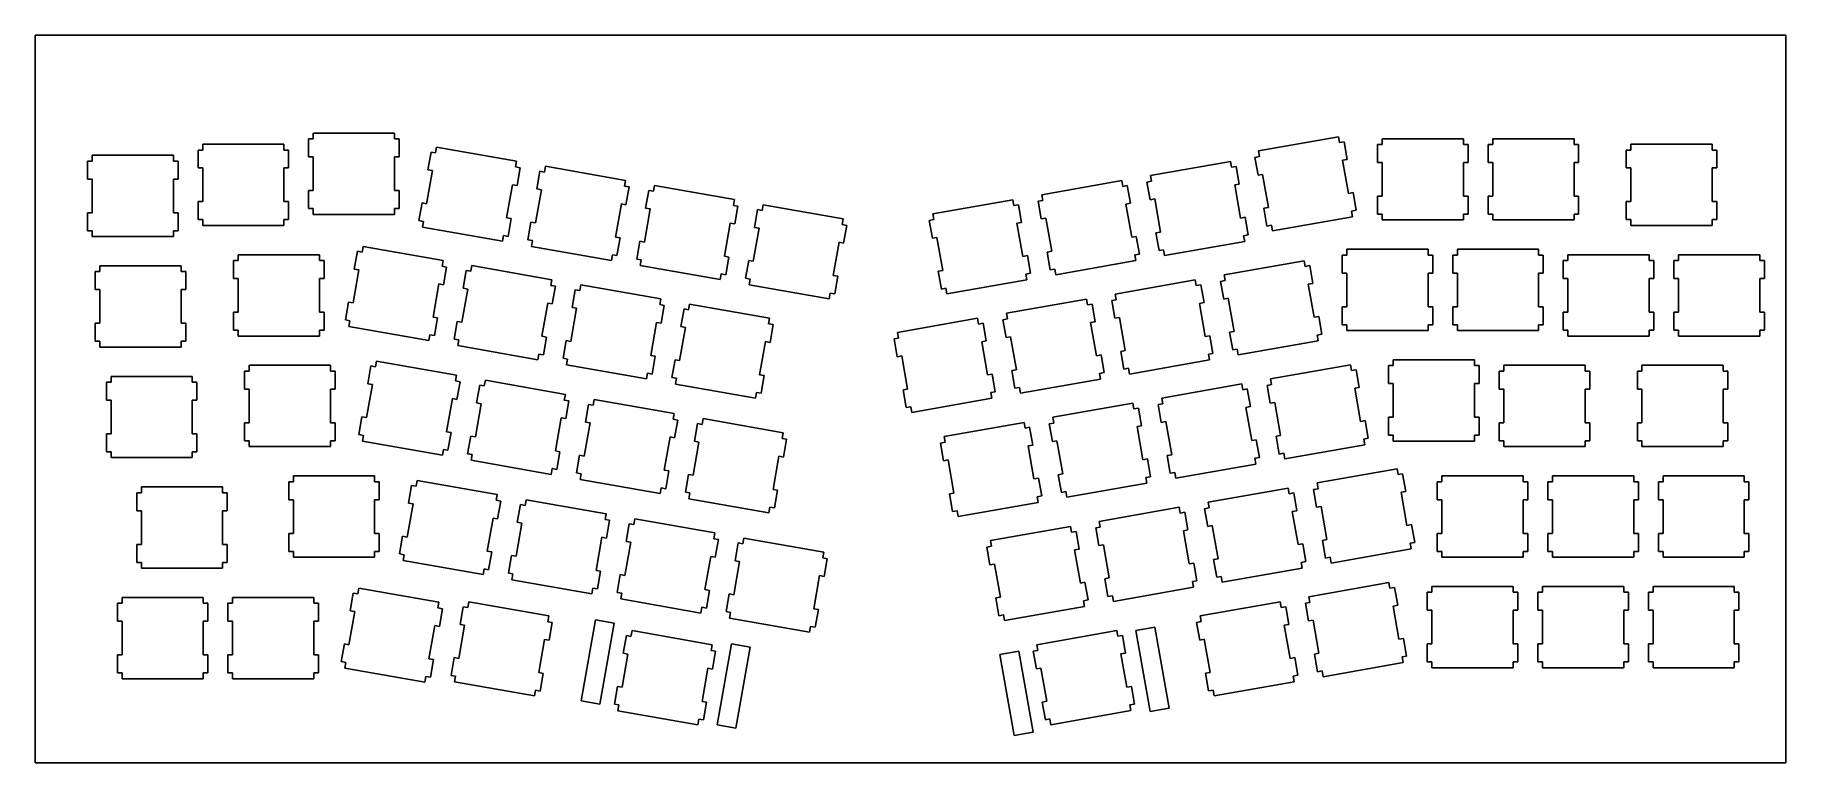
# Model space of a CAD drawing. Extents: x 0 to 302, y 0 to 126.
import ezdxf

# ---------------------------------------------------------------- set-up
doc = ezdxf.new("R2010")
doc.units = 0
doc.layers.get('0').update_dxf_attribs({"linetype": 'CONTINUOUS'})

msp = doc.modelspace()

# ---------------------------------------------------------------- linework, layer by layer
at = {"color": 0}
for p, q in [((0.0951, 125.846), (301.847, 125.846)), ((0.0951, 0.4189), (0.0951, 125.846)), ((301.847, 125.846), (301.847, 0.4189)), ((48.0522, 108.941), (48.0522, 107.94)), ((62.0529, 108.941), (48.0522, 108.941)), ((62.0529, 107.94), (62.0529, 108.941)), ((29.0036, 106.034), (28.2029, 106.034)), ((28.2029, 106.034), (28.2029, 102.935)), ((29.0036, 107.035), (29.0036, 106.034)), ((43.0029, 107.035), (29.0036, 107.035)), ((43.0029, 106.034), (43.0029, 107.035)), ((43.8023, 106.034), (43.0029, 106.034)), ((43.8023, 102.935), (43.8023, 106.034)), ((48.0522, 107.94), (47.2528, 107.94)), ((47.2528, 107.94), (47.2528, 104.84)), ((62.8537, 107.94), (62.0529, 107.94)), ((62.8537, 104.84), (62.8537, 107.94)), ((68.3465, 105.684), (67.8092, 102.632)), ((69.1349, 105.547), (68.3465, 105.684)), ((69.3085, 106.531), (69.1349, 105.547)), ((83.0957, 104.1), (69.3085, 106.531)), ((224.725, 108.311), (210.936, 105.88)), ((210.936, 105.88), (211.11, 104.895)), ((224.897, 107.326), (224.725, 108.311)), ((225.685, 107.465), (224.897, 107.326)), ((226.223, 104.413), (225.685, 107.465)), ((232.267, 106.987), (231.466, 106.987)), ((231.466, 106.987), (231.466, 103.887)), ((232.267, 107.987), (232.267, 106.987)), ((246.266, 107.987), (232.267, 107.987)), ((246.266, 106.987), (246.266, 107.987)), ((247.067, 106.987), (246.266, 106.987)), ((247.067, 103.887), (247.067, 106.987)), ((251.316, 106.987), (250.516, 106.987)), ((250.516, 106.987), (250.516, 103.887)), ((251.316, 107.987), (251.316, 106.987)), ((265.316, 107.987), (251.316, 107.987)), ((265.316, 106.987), (265.316, 107.987)), ((266.117, 106.987), (265.316, 106.987)), ((266.117, 103.887), (266.117, 106.987)), ((275.13, 106.034), (274.329, 106.034)), ((274.329, 106.034), (274.329, 102.935)), ((275.13, 107.035), (275.13, 106.034)), ((289.129, 107.035), (275.13, 107.035)), ((289.129, 106.034), (289.129, 107.035)), ((289.93, 106.034), (289.129, 106.034)), ((289.93, 102.935), (289.93, 106.034)), ((9.9535, 104.13), (9.1529, 104.13)), ((9.1529, 104.13), (9.1529, 101.03)), ((9.9535, 105.131), (9.9535, 104.13)), ((23.953, 105.131), (9.9535, 105.131)), ((23.953, 104.13), (23.953, 105.131)), ((24.7537, 104.13), (23.953, 104.13)), ((24.7537, 101.03), (24.7537, 104.13)), ((28.2029, 102.935), (29.0036, 102.935)), ((29.0036, 102.935), (29.0036, 97.1352)), ((43.0029, 97.1352), (43.0029, 102.935)), ((43.0029, 102.935), (43.8023, 102.935)), ((47.2528, 104.84), (48.0522, 104.84)), ((48.0522, 104.84), (48.0522, 99.0395)), ((62.0529, 99.0395), (62.0529, 104.84)), ((62.0529, 104.84), (62.8537, 104.84)), ((67.8092, 102.632), (68.5959, 102.493)), ((82.9222, 103.114), (83.0957, 104.1)), ((83.7089, 102.977), (82.9222, 103.114)), ((83.1716, 99.9229), (83.7089, 102.977)), ((88.0692, 103.222), (87.8939, 102.238)), ((101.855, 100.791), (88.0692, 103.222)), ((206.128, 104.065), (192.341, 101.635)), ((206.302, 103.08), (206.128, 104.065)), ((207.09, 103.219), (206.302, 103.08)), ((207.629, 100.167), (207.09, 103.219)), ((211.11, 104.895), (210.323, 104.756)), ((210.323, 104.756), (210.861, 101.703)), ((225.436, 104.273), (226.223, 104.413)), ((226.443, 98.5615), (225.436, 104.273)), ((231.466, 103.887), (232.267, 103.887)), ((232.267, 103.887), (232.267, 98.0888)), ((246.266, 98.0888), (246.266, 103.887)), ((246.266, 103.887), (247.067, 103.887)), ((250.516, 103.887), (251.316, 103.887)), ((251.316, 103.887), (251.316, 98.0888)), ((265.316, 98.0888), (265.316, 103.887)), ((265.316, 103.887), (266.117, 103.887)), ((274.329, 102.935), (275.13, 102.935)), ((275.13, 102.935), (275.13, 97.1352)), ((289.129, 97.1352), (289.129, 102.935)), ((289.129, 102.935), (289.93, 102.935)), ((9.1529, 101.03), (9.9535, 101.03)), ((9.9535, 101.03), (9.9535, 95.2306)), ((23.953, 95.2306), (23.953, 101.03)), ((23.953, 101.03), (24.7537, 101.03)), ((68.5959, 102.493), (67.5887, 96.7811)), ((81.376, 94.3501), (82.3831, 100.062)), ((82.3831, 100.062), (83.1716, 99.9229)), ((87.1072, 102.376), (86.5685, 99.3249)), ((87.8939, 102.238), (87.1072, 102.376)), ((101.683, 99.8058), (101.855, 100.791)), ((102.471, 99.6678), (101.683, 99.8058)), ((101.932, 96.6156), (102.471, 99.6678)), ((106.83, 99.9148), (106.656, 98.9309)), ((120.617, 97.4838), (106.83, 99.9148)), ((187.369, 100.757), (173.582, 98.3259)), ((187.543, 99.7726), (187.369, 100.757)), ((188.33, 99.9105), (187.543, 99.7726)), ((188.868, 96.8583), (188.33, 99.9105)), ((192.516, 100.649), (191.728, 100.51)), ((191.728, 100.51), (192.265, 97.4577)), ((192.341, 101.635), (192.516, 100.649)), ((206.841, 100.028), (207.629, 100.167)), ((207.848, 94.3158), (206.841, 100.028)), ((210.861, 101.703), (211.649, 101.843)), ((211.649, 101.843), (212.656, 96.1305)), ((29.0036, 97.1352), (28.2029, 97.1352)), ((28.2029, 97.1352), (28.2029, 94.0347)), ((43.8023, 97.1352), (43.0029, 97.1352)), ((43.8023, 94.0347), (43.8023, 97.1352)), ((48.0522, 99.0395), (47.2528, 99.0395)), ((47.2528, 99.0395), (47.2528, 95.9404)), ((62.8537, 99.0395), (62.0529, 99.0395)), ((62.8537, 95.9404), (62.8537, 99.0395)), ((66.8016, 96.9201), (66.263, 93.8678)), ((67.5887, 96.7811), (66.8016, 96.9201)), ((87.3566, 99.1856), (86.3494, 93.4738)), ((86.5685, 99.3249), (87.3566, 99.1856)), ((100.137, 91.0428), (101.144, 96.7549)), ((101.144, 96.7549), (101.932, 96.6156)), ((105.868, 99.0685), (105.329, 96.0162)), ((106.656, 98.9309), (105.868, 99.0685)), ((120.442, 96.4985), (120.617, 97.4838)), ((125.589, 96.6061), (125.417, 95.6222)), ((139.378, 94.1751), (125.589, 96.6061)), ((168.607, 97.4492), (154.82, 95.0186)), ((168.782, 96.4639), (168.607, 97.4492)), ((169.569, 96.6033), (168.782, 96.4639)), ((170.108, 93.5496), (169.569, 96.6033)), ((173.754, 97.342), (172.966, 97.2026)), ((172.966, 97.2026), (173.506, 94.149)), ((173.582, 98.3259), (173.754, 97.342)), ((188.08, 96.719), (188.868, 96.8583)), ((189.087, 91.0071), (188.08, 96.719)), ((192.265, 97.4577), (193.053, 97.5967)), ((193.053, 97.5967), (194.061, 91.8849)), ((227.232, 98.7005), (226.443, 98.5615)), ((227.769, 95.6469), (227.232, 98.7005)), ((232.267, 98.0888), (231.466, 98.0888)), ((231.466, 98.0888), (231.466, 94.9868)), ((247.067, 98.0888), (246.266, 98.0888)), ((247.067, 94.9868), (247.067, 98.0888)), ((251.316, 98.0888), (250.516, 98.0888)), ((250.516, 98.0888), (250.516, 94.9868)), ((266.117, 98.0888), (265.316, 98.0888)), ((266.117, 94.9868), (266.117, 98.0888)), ((275.13, 97.1352), (274.329, 97.1352)), ((274.329, 97.1352), (274.329, 94.0347)), ((289.93, 97.1352), (289.129, 97.1352)), ((289.93, 94.0347), (289.93, 97.1352)), ((9.9535, 95.2306), (9.1529, 95.2306)), ((9.1529, 95.2306), (9.1529, 92.13)), ((24.7537, 95.2306), (23.953, 95.2306)), ((24.7537, 92.13), (24.7537, 95.2306)), ((28.2029, 94.0347), (29.0036, 94.0347)), ((29.0036, 94.0347), (29.0036, 93.0356)), ((43.0029, 93.0356), (43.0029, 94.0347)), ((43.0029, 94.0347), (43.8023, 94.0347)), ((47.2528, 95.9404), (48.0522, 95.9404)), ((48.0522, 95.9404), (48.0522, 94.9399)), ((48.0522, 94.9399), (62.0529, 94.9399)), ((62.0529, 94.9399), (62.0529, 95.9404)), ((62.0529, 95.9404), (62.8537, 95.9404)), ((66.263, 93.8678), (67.05, 93.7288)), ((67.05, 93.7288), (66.8761, 92.7435)), ((82.1641, 94.2111), (81.376, 94.3501)), ((81.6254, 91.1585), (82.1641, 94.2111)), ((85.561, 93.6114), (85.0237, 90.5591)), ((86.3494, 93.4738), (85.561, 93.6114)), ((106.117, 95.8769), (105.11, 90.1651)), ((105.329, 96.0162), (106.117, 95.8769)), ((121.23, 96.3605), (120.442, 96.4985)), ((120.693, 93.3069), (121.23, 96.3605)), ((124.627, 95.7598), (124.09, 92.7075)), ((125.417, 95.6222), (124.627, 95.7598)), ((139.204, 93.1898), (139.378, 94.1751)), ((154.995, 94.0333), (154.207, 93.8939)), ((154.207, 93.8939), (154.744, 90.8417)), ((154.82, 95.0186), (154.995, 94.0333)), ((169.32, 93.4117), (170.108, 93.5496)), ((173.506, 94.149), (174.293, 94.288)), ((174.293, 94.288), (175.3, 88.5762)), ((208.635, 94.4534), (207.848, 94.3158)), ((209.174, 91.4012), (208.635, 94.4534)), ((212.656, 96.1305), (211.868, 95.9915)), ((211.868, 95.9915), (212.407, 92.9375)), ((213.367, 92.0916), (227.156, 94.5236)), ((226.981, 95.5075), (227.769, 95.6469)), ((227.156, 94.5236), (226.981, 95.5075)), ((231.466, 94.9868), (232.267, 94.9868)), ((232.267, 94.9868), (232.267, 93.9878)), ((232.267, 93.9878), (246.266, 93.9878)), ((246.266, 93.9878), (246.266, 94.9868)), ((246.266, 94.9868), (247.067, 94.9868)), ((250.516, 94.9868), (251.316, 94.9868)), ((251.316, 94.9868), (251.316, 93.9878)), ((251.316, 93.9878), (265.316, 93.9878)), ((265.316, 93.9878), (265.316, 94.9868)), ((265.316, 94.9868), (266.117, 94.9868)), ((274.329, 94.0347), (275.13, 94.0347)), ((275.13, 94.0347), (275.13, 93.0356)), ((289.129, 93.0356), (289.129, 94.0347)), ((289.129, 94.0347), (289.93, 94.0347)), ((9.1529, 92.13), (9.9535, 92.13)), ((9.9535, 92.13), (9.9535, 91.1296)), ((9.9535, 91.1296), (23.953, 91.1296)), ((23.953, 91.1296), (23.953, 92.13)), ((23.953, 92.13), (24.7537, 92.13)), ((29.0036, 93.0356), (43.0029, 93.0356)), ((66.8761, 92.7435), (80.6648, 90.3125)), ((80.6648, 90.3125), (80.8373, 91.2978)), ((80.8373, 91.2978), (81.6254, 91.1585)), ((85.0237, 90.5591), (85.8118, 90.4201)), ((100.925, 90.9038), (100.137, 91.0428)), ((100.386, 87.8498), (100.925, 90.9038)), ((118.897, 87.7341), (119.905, 93.4462)), ((119.905, 93.4462), (120.693, 93.3069)), ((124.876, 92.5696), (123.871, 86.8578)), ((124.09, 92.7075), (124.876, 92.5696)), ((139.992, 93.0522), (139.204, 93.1898)), ((139.452, 89.9996), (139.992, 93.0522)), ((154.744, 90.8417), (155.532, 90.9807)), ((155.532, 90.9807), (156.539, 85.2674)), ((170.327, 87.6999), (169.32, 93.4117)), ((189.876, 91.1461), (189.087, 91.0071)), ((190.413, 88.0939), (189.876, 91.1461)), ((194.061, 91.8849), (193.272, 91.7455)), ((193.272, 91.7455), (193.812, 88.6919)), ((208.387, 91.2619), (209.174, 91.4012)), ((208.56, 90.2765), (208.387, 91.2619)), ((212.407, 92.9375), (213.195, 93.0769)), ((213.195, 93.0769), (213.367, 92.0916)), ((275.13, 93.0356), (289.129, 93.0356)), ((35.1, 87.9849), (35.1, 86.9844)), ((49.0996, 87.9849), (35.1, 87.9849)), ((49.0996, 86.9844), (49.0996, 87.9849)), ((55.6588, 88.5776), (55.1201, 85.5253)), ((56.4459, 88.4396), (55.6588, 88.5776)), ((56.6194, 89.4235), (56.4459, 88.4396)), ((70.4081, 86.9929), (56.6194, 89.4235)), ((85.8118, 90.4201), (85.6368, 89.4348)), ((85.6368, 89.4348), (99.4241, 87.0038)), ((99.4241, 87.0038), (99.599, 87.9891)), ((99.599, 87.9891), (100.386, 87.8498)), ((104.323, 90.3041), (103.783, 87.2518)), ((105.11, 90.1651), (104.323, 90.3041)), ((119.686, 87.5951), (118.897, 87.7341)), ((119.146, 84.5425), (119.686, 87.5951)), ((137.658, 84.4254), (138.665, 90.139)), ((138.665, 90.139), (139.452, 89.9996)), ((171.115, 87.8374), (170.327, 87.6999)), ((171.654, 84.7852), (171.115, 87.8374)), ((175.3, 88.5762), (174.512, 88.4372)), ((174.512, 88.4372), (175.051, 85.3846)), ((189.625, 87.9546), (190.413, 88.0939)), ((189.8, 86.9692), (189.625, 87.9546)), ((193.812, 88.6919), (194.6, 88.8312)), ((194.6, 88.8312), (194.772, 87.8459)), ((194.772, 87.8459), (208.56, 90.2765)), ((226.17, 87.9369), (225.37, 87.9369)), ((225.37, 87.9369), (225.37, 84.8374)), ((226.17, 88.937), (226.17, 87.9369)), ((240.17, 88.937), (226.17, 88.937)), ((240.17, 87.9369), (240.17, 88.937)), ((240.97, 87.9369), (240.17, 87.9369)), ((240.97, 84.8374), (240.97, 87.9369)), ((245.22, 87.9369), (244.42, 87.9369)), ((244.42, 87.9369), (244.42, 84.8374)), ((245.22, 88.937), (245.22, 87.9369)), ((259.22, 88.937), (245.22, 88.937)), ((259.22, 87.9369), (259.22, 88.937)), ((260.02, 87.9369), (259.22, 87.9369)), ((260.02, 84.8374), (260.02, 87.9369)), ((264.27, 87.9849), (264.27, 86.9844)), ((278.27, 87.9849), (264.27, 87.9849)), ((278.27, 86.9844), (278.27, 87.9849)), ((283.32, 87.9849), (283.32, 86.9844)), ((297.32, 87.9849), (283.32, 87.9849)), ((297.32, 86.9844), (297.32, 87.9849)), ((11.2861, 85.0801), (10.4869, 85.0801)), ((10.4869, 85.0801), (10.4869, 81.9796)), ((11.2861, 86.0806), (11.2861, 85.0801)), ((25.287, 86.0806), (11.2861, 86.0806)), ((25.287, 85.0801), (25.287, 86.0806)), ((26.0863, 85.0801), (25.287, 85.0801)), ((26.0863, 81.9796), (26.0863, 85.0801)), ((35.1, 86.9844), (34.2994, 86.9844)), ((34.2994, 86.9844), (34.2994, 83.8853)), ((49.9001, 86.9844), (49.0996, 86.9844)), ((49.9001, 83.8853), (49.9001, 86.9844)), ((55.9072, 85.386), (54.901, 79.6742)), ((55.1201, 85.5253), (55.9072, 85.386)), ((70.2331, 86.0076), (70.4081, 86.9929)), ((71.0212, 85.8696), (70.2331, 86.0076)), ((70.4825, 82.816), (71.0212, 85.8696)), ((74.4181, 85.2703), (73.8808, 82.2166)), ((75.2066, 85.1309), (74.4181, 85.2703)), ((75.3801, 86.1162), (75.2066, 85.1309)), ((89.1674, 83.6856), (75.3801, 86.1162)), ((103.783, 87.2518), (104.571, 87.1128)), ((104.571, 87.1128), (104.399, 86.1275)), ((104.399, 86.1275), (118.186, 83.6965)), ((118.186, 83.6965), (118.36, 84.6818)), ((118.36, 84.6818), (119.146, 84.5425)), ((123.082, 86.9957), (122.545, 83.9431)), ((123.871, 86.8578), (123.082, 86.9957)), ((156.539, 85.2674), (155.751, 85.1299)), ((155.751, 85.1299), (156.29, 82.0759)), ((170.866, 84.6459), (171.654, 84.7852)), ((171.038, 83.6605), (170.866, 84.6459)), ((175.051, 85.3846), (175.839, 85.5239)), ((175.839, 85.5239), (176.013, 84.5386)), ((176.013, 84.5386), (189.8, 86.9692)), ((218.817, 86.9583), (205.03, 84.5273)), ((205.03, 84.5273), (205.204, 83.5424)), ((218.991, 85.973), (218.817, 86.9583)), ((219.778, 86.1124), (218.991, 85.973)), ((220.318, 83.0584), (219.778, 86.1124)), ((225.37, 84.8374), (226.17, 84.8374)), ((226.17, 84.8374), (226.17, 79.0374)), ((240.17, 79.0374), (240.17, 84.8374)), ((240.17, 84.8374), (240.97, 84.8374)), ((244.42, 84.8374), (245.22, 84.8374)), ((245.22, 84.8374), (245.22, 79.0374)), ((259.22, 79.0374), (259.22, 84.8374)), ((259.22, 84.8374), (260.02, 84.8374)), ((264.27, 86.9844), (263.47, 86.9844)), ((263.47, 86.9844), (263.47, 83.8853)), ((279.07, 86.9844), (278.27, 86.9844)), ((279.07, 83.8853), (279.07, 86.9844)), ((283.32, 86.9844), (282.52, 86.9844)), ((282.52, 86.9844), (282.52, 83.8853)), ((298.12, 86.9844), (297.32, 86.9844)), ((298.12, 83.8853), (298.12, 86.9844)), ((10.4869, 81.9796), (11.2861, 81.9796)), ((11.2861, 81.9796), (11.2861, 76.1806)), ((25.287, 76.1806), (25.287, 81.9796)), ((25.287, 81.9796), (26.0863, 81.9796)), ((34.2994, 83.8853), (35.1, 83.8853)), ((35.1, 83.8853), (35.1, 78.0852)), ((49.0996, 78.0852), (49.0996, 83.8853)), ((49.0996, 83.8853), (49.9001, 83.8853)), ((68.6869, 77.2432), (69.6958, 82.955)), ((69.6958, 82.955), (70.4825, 82.816)), ((74.6689, 82.0787), (73.6618, 76.3669)), ((73.8808, 82.2166), (74.6689, 82.0787)), ((88.9938, 82.7003), (89.1674, 83.6856)), ((89.7819, 82.5609), (88.9938, 82.7003)), ((89.2433, 79.5087), (89.7819, 82.5609)), ((93.1788, 81.9616), (92.6412, 78.9093)), ((93.9669, 81.8236), (93.1788, 81.9616)), ((94.1405, 82.8075), (93.9669, 81.8236)), ((107.928, 80.3769), (94.1405, 82.8075)), ((122.545, 83.9431), (123.333, 83.8041)), ((123.333, 83.8041), (123.158, 82.8188)), ((123.158, 82.8188), (136.947, 80.3878)), ((138.446, 84.2878), (137.658, 84.4254)), ((137.907, 81.2341), (138.446, 84.2878)), ((156.29, 82.0759), (157.077, 82.2152)), ((157.077, 82.2152), (157.252, 81.2299)), ((157.252, 81.2299), (171.038, 83.6605)), ((200.057, 83.6496), (186.269, 81.219)), ((200.23, 82.6657), (200.057, 83.6496)), ((201.018, 82.8036), (200.23, 82.6657)), ((201.556, 79.7511), (201.018, 82.8036)), ((205.204, 83.5424), (204.415, 83.403)), ((204.415, 83.403), (204.954, 80.3508)), ((219.53, 82.9208), (220.318, 83.0584)), ((220.537, 77.2086), (219.53, 82.9208)), ((263.47, 83.8853), (264.27, 83.8853)), ((264.27, 83.8853), (264.27, 78.0852)), ((278.27, 78.0852), (278.27, 83.8853)), ((278.27, 83.8853), (279.07, 83.8853)), ((282.52, 83.8853), (283.32, 83.8853)), ((283.32, 83.8853), (283.32, 78.0852)), ((297.32, 78.0852), (297.32, 83.8853)), ((297.32, 83.8853), (298.12, 83.8853)), ((54.1129, 79.8132), (53.5739, 76.7609)), ((54.901, 79.6742), (54.1129, 79.8132)), ((87.449, 73.9345), (88.4548, 79.6477)), ((88.4548, 79.6477), (89.2433, 79.5087)), ((93.4283, 78.77), (92.4207, 73.0582)), ((92.6412, 78.9093), (93.4283, 78.77)), ((107.754, 79.3916), (107.928, 80.3769)), ((108.543, 79.2536), (107.754, 79.3916)), ((108.005, 76.2), (108.543, 79.2536)), ((111.941, 78.6543), (111.402, 75.6006)), ((112.728, 78.5153), (111.941, 78.6543)), ((112.901, 79.5002), (112.728, 78.5153)), ((126.688, 77.0696), (112.901, 79.5002)), ((136.947, 80.3878), (137.119, 81.3731)), ((137.119, 81.3731), (137.907, 81.2341)), ((181.296, 80.3423), (167.509, 77.9117)), ((181.47, 79.357), (181.296, 80.3423)), ((182.258, 79.4964), (181.47, 79.357)), ((182.795, 76.4427), (182.258, 79.4964)), ((186.443, 80.2337), (185.655, 80.0957)), ((185.655, 80.0957), (186.194, 77.0421)), ((186.269, 81.219), (186.443, 80.2337)), ((200.769, 79.6121), (201.556, 79.7511)), ((201.775, 73.9013), (200.769, 79.6121)), ((204.954, 80.3508), (205.741, 80.4898)), ((205.741, 80.4898), (206.75, 74.778)), ((226.17, 79.0374), (225.37, 79.0374)), ((225.37, 79.0374), (225.37, 75.9368)), ((240.97, 79.0374), (240.17, 79.0374)), ((240.97, 75.9368), (240.97, 79.0374)), ((245.22, 79.0374), (244.42, 79.0374)), ((244.42, 79.0374), (244.42, 75.9368)), ((260.02, 79.0374), (259.22, 79.0374)), ((260.02, 75.9368), (260.02, 79.0374)), ((11.2861, 76.1806), (10.4869, 76.1806)), ((10.4869, 76.1806), (10.4869, 73.08)), ((26.0863, 76.1806), (25.287, 76.1806)), ((26.0863, 73.08), (26.0863, 76.1806)), ((35.1, 78.0852), (34.2994, 78.0852)), ((34.2994, 78.0852), (34.2994, 74.9847)), ((49.9001, 78.0852), (49.0996, 78.0852)), ((49.9001, 74.9847), (49.9001, 78.0852)), ((53.5739, 76.7609), (54.3624, 76.6216)), ((54.3624, 76.6216), (54.1884, 75.6363)), ((54.1884, 75.6363), (67.976, 73.2056)), ((69.4754, 77.1042), (68.6869, 77.2432)), ((68.9377, 74.0516), (69.4754, 77.1042)), ((72.8733, 76.5044), (72.336, 73.4522)), ((73.6618, 76.3669), (72.8733, 76.5044)), ((106.209, 70.6272), (107.217, 76.3393)), ((107.217, 76.3393), (108.005, 76.2)), ((112.189, 75.4627), (111.183, 69.7509)), ((111.402, 75.6006), (112.189, 75.4627)), ((126.515, 76.0843), (126.688, 77.0696)), ((127.303, 75.9449), (126.515, 76.0843)), ((126.764, 72.8927), (127.303, 75.9449)), ((162.535, 77.0336), (148.748, 74.603)), ((162.709, 76.0497), (162.535, 77.0336)), ((163.497, 76.1877), (162.709, 76.0497)), ((164.036, 73.1354), (163.497, 76.1877)), ((167.682, 76.9264), (166.894, 76.787)), ((166.894, 76.787), (167.433, 73.7348)), ((167.509, 77.9117), (167.682, 76.9264)), ((182.009, 76.3048), (182.795, 76.4427)), ((183.016, 70.5926), (182.009, 76.3048)), ((186.194, 77.0421), (186.982, 77.1811)), ((186.982, 77.1811), (187.988, 71.4707)), ((221.324, 77.3465), (220.537, 77.2086)), ((221.863, 74.2957), (221.324, 77.3465)), ((225.37, 75.9368), (226.17, 75.9368)), ((226.17, 75.9368), (226.17, 74.9378)), ((240.17, 74.9378), (240.17, 75.9368)), ((240.17, 75.9368), (240.97, 75.9368)), ((244.42, 75.9368), (245.22, 75.9368)), ((245.22, 75.9368), (245.22, 74.9378)), ((259.22, 74.9378), (259.22, 75.9368)), ((259.22, 75.9368), (260.02, 75.9368)), ((264.27, 78.0852), (263.47, 78.0852)), ((263.47, 78.0852), (263.47, 74.9847)), ((279.07, 78.0852), (278.27, 78.0852)), ((279.07, 74.9847), (279.07, 78.0852)), ((283.32, 78.0852), (282.52, 78.0852)), ((282.52, 78.0852), (282.52, 74.9847)), ((298.12, 78.0852), (297.32, 78.0852)), ((298.12, 74.9847), (298.12, 78.0852)), ((10.4869, 73.08), (11.2861, 73.08)), ((11.2861, 73.08), (11.2861, 72.0796)), ((25.287, 72.0796), (25.287, 73.08)), ((25.287, 73.08), (26.0863, 73.08)), ((34.2994, 74.9847), (35.1, 74.9847)), ((35.1, 74.9847), (35.1, 73.9856)), ((35.1, 73.9856), (49.0996, 73.9856)), ((49.0996, 73.9856), (49.0996, 74.9847)), ((49.0996, 74.9847), (49.9001, 74.9847)), ((67.976, 73.2056), (68.1496, 74.1909)), ((68.1496, 74.1909), (68.9377, 74.0516)), ((72.336, 73.4522), (73.1227, 73.3129)), ((73.1227, 73.3129), (72.9492, 72.3276)), ((88.2371, 73.7969), (87.449, 73.9345)), ((87.6984, 70.7429), (88.2371, 73.7969)), ((91.634, 73.1972), (91.0953, 70.1435)), ((92.4207, 73.0582), (91.634, 73.1972)), ((124.97, 67.3185), (125.976, 73.0306)), ((125.976, 73.0306), (126.764, 72.8927)), ((148.922, 73.6177), (148.135, 73.4797)), ((148.135, 73.4797), (148.673, 70.4261)), ((148.748, 74.603), (148.922, 73.6177)), ((163.248, 72.9961), (164.036, 73.1354)), ((164.254, 67.2853), (163.248, 72.9961)), ((167.433, 73.7348), (168.22, 73.8724)), ((168.22, 73.8724), (169.227, 68.162)), ((202.563, 74.0392), (201.775, 73.9013)), ((203.102, 70.987), (202.563, 74.0392)), ((206.75, 74.778), (205.962, 74.6386)), ((205.962, 74.6386), (206.499, 71.5864)), ((207.461, 70.7401), (221.248, 73.1711)), ((221.075, 74.1564), (221.863, 74.2957)), ((221.248, 73.1711), (221.075, 74.1564)), ((226.17, 74.9378), (240.17, 74.9378)), ((245.22, 74.9378), (259.22, 74.9378)), ((263.47, 74.9847), (264.27, 74.9847)), ((264.27, 74.9847), (264.27, 73.9856)), ((264.27, 73.9856), (278.27, 73.9856)), ((278.27, 73.9856), (278.27, 74.9847)), ((278.27, 74.9847), (279.07, 74.9847)), ((282.52, 74.9847), (283.32, 74.9847)), ((283.32, 74.9847), (283.32, 73.9856)), ((283.32, 73.9856), (297.32, 73.9856)), ((297.32, 73.9856), (297.32, 74.9847)), ((297.32, 74.9847), (298.12, 74.9847)), ((11.2861, 72.0796), (25.287, 72.0796)), ((58.94, 69.6708), (58.7664, 68.6855)), ((72.7273, 67.2402), (58.94, 69.6708)), ((72.9492, 72.3276), (86.7364, 69.8969)), ((86.7364, 69.8969), (86.91, 70.8822)), ((86.91, 70.8822), (87.6984, 70.7429)), ((91.0953, 70.1435), (91.8834, 70.0056)), ((91.8834, 70.0056), (91.7099, 69.0203)), ((106.996, 70.4882), (106.209, 70.6272)), ((106.459, 67.4356), (106.996, 70.4882)), ((110.395, 69.8885), (109.856, 66.8376)), ((111.183, 69.7509), (110.395, 69.8885)), ((148.673, 70.4261), (149.461, 70.5651)), ((149.461, 70.5651), (150.468, 64.8547)), ((183.804, 70.7305), (183.016, 70.5926)), ((184.342, 67.6797), (183.804, 70.7305)), ((187.988, 71.4707), (187.201, 71.3313)), ((187.201, 71.3313), (187.738, 68.2777)), ((188.7, 67.4317), (202.487, 69.8638)), ((202.314, 70.8477), (203.102, 70.987)), ((202.487, 69.8638), (202.314, 70.8477)), ((206.499, 71.5864), (207.287, 71.7254)), ((207.287, 71.7254), (207.461, 70.7401)), ((234.171, 69.887), (234.171, 68.8869)), ((248.171, 69.887), (234.171, 69.887)), ((248.171, 68.8869), (248.171, 69.887)), ((13.1919, 67.0306), (13.1919, 66.0315)), ((27.1914, 67.0306), (13.1919, 67.0306)), ((27.1914, 66.0315), (27.1914, 67.0306)), ((37.0046, 67.9344), (36.2038, 67.9344)), ((36.2038, 67.9344), (36.2038, 64.8353)), ((37.0046, 68.9349), (37.0046, 67.9344)), ((51.0039, 68.9349), (37.0046, 68.9349)), ((51.0039, 67.9344), (51.0039, 68.9349)), ((51.8033, 67.9344), (51.0039, 67.9344)), ((51.8033, 64.8353), (51.8033, 67.9344)), ((57.9783, 68.8248), (57.4407, 65.7722)), ((58.7664, 68.6855), (57.9783, 68.8248)), ((72.5537, 66.2548), (72.7273, 67.2402)), ((91.7099, 69.0203), (105.497, 66.5896)), ((105.497, 66.5896), (105.671, 67.5749)), ((105.671, 67.5749), (106.459, 67.4356)), ((109.856, 66.8376), (110.644, 66.6972)), ((110.644, 66.6972), (110.471, 65.7119)), ((125.757, 67.1809), (124.97, 67.3185)), ((125.22, 64.1269), (125.757, 67.1809)), ((165.042, 67.4232), (164.254, 67.2853)), ((165.581, 64.371), (165.042, 67.4232)), ((169.227, 68.162), (168.44, 68.0226)), ((168.44, 68.0226), (168.978, 64.9704)), ((169.94, 64.1244), (183.727, 66.5551)), ((183.553, 67.5404), (184.342, 67.6797)), ((183.727, 66.5551), (183.553, 67.5404)), ((187.738, 68.2777), (188.527, 68.417)), ((188.527, 68.417), (188.7, 67.4317)), ((226.815, 69.0245), (213.028, 66.5939)), ((213.028, 66.5939), (213.202, 65.6096)), ((226.989, 68.0406), (226.815, 69.0245)), ((227.776, 68.18), (226.989, 68.0406)), ((228.316, 65.126), (227.776, 68.18)), ((234.171, 68.8869), (233.372, 68.8869)), ((233.372, 68.8869), (233.372, 65.7874)), ((248.971, 68.8869), (248.171, 68.8869)), ((248.971, 65.7874), (248.971, 68.8869)), ((253.221, 67.9344), (252.422, 67.9344)), ((252.422, 67.9344), (252.422, 64.8353)), ((253.221, 68.9349), (253.221, 67.9344)), ((267.221, 68.9349), (253.221, 68.9349)), ((267.221, 67.9344), (267.221, 68.9349)), ((268.021, 67.9344), (267.221, 67.9344)), ((268.021, 64.8353), (268.021, 67.9344)), ((277.034, 67.9344), (276.235, 67.9344)), ((276.235, 67.9344), (276.235, 64.8353)), ((277.034, 68.9349), (277.034, 67.9344)), ((291.035, 68.9349), (277.034, 68.9349)), ((291.035, 67.9344), (291.035, 68.9349)), ((291.834, 67.9344), (291.035, 67.9344)), ((291.834, 64.8353), (291.834, 67.9344)), ((13.1919, 66.0315), (12.3913, 66.0315)), ((12.3913, 66.0315), (12.3913, 62.9296)), ((27.9921, 66.0315), (27.1914, 66.0315)), ((27.9921, 62.9296), (27.9921, 66.0315)), ((36.2038, 64.8353), (37.0046, 64.8353)), ((37.0046, 64.8353), (37.0046, 59.0352)), ((51.0039, 59.0352), (51.0039, 64.8353)), ((51.0039, 64.8353), (51.8033, 64.8353)), ((58.2277, 65.6332), (57.2202, 59.9211)), ((57.4407, 65.7722), (58.2277, 65.6332)), ((73.3418, 66.1169), (72.5537, 66.2548)), ((72.8031, 63.0633), (73.3418, 66.1169)), ((76.7387, 65.5175), (76.2, 62.4639)), ((77.5271, 65.3796), (76.7387, 65.5175)), ((77.7007, 66.3635), (77.5271, 65.3796)), ((91.488, 63.9329), (77.7007, 66.3635)), ((91.3144, 62.9476), (91.488, 63.9329)), ((110.471, 65.7119), (124.258, 63.2809)), ((124.258, 63.2809), (124.43, 64.2662)), ((124.43, 64.2662), (125.22, 64.1269)), ((150.468, 64.8547), (149.68, 64.7153)), ((149.68, 64.7153), (150.217, 61.6617)), ((164.793, 64.2317), (165.581, 64.371)), ((164.966, 63.2478), (164.793, 64.2317)), ((168.978, 64.9704), (169.766, 65.1097)), ((169.766, 65.1097), (169.94, 64.1244)), ((208.055, 65.7186), (194.268, 63.2866)), ((208.229, 64.7319), (208.055, 65.7186)), ((209.017, 64.8712), (208.229, 64.7319)), ((209.554, 61.8187), (209.017, 64.8712)), ((213.202, 65.6096), (212.413, 65.4706)), ((212.413, 65.4706), (212.953, 62.417)), ((227.528, 64.987), (228.316, 65.126)), ((228.534, 59.2748), (227.528, 64.987)), ((233.372, 65.7874), (234.171, 65.7874)), ((234.171, 65.7874), (234.171, 59.9874)), ((248.171, 59.9874), (248.171, 65.7874)), ((248.171, 65.7874), (248.971, 65.7874)), ((252.422, 64.8353), (253.221, 64.8353)), ((253.221, 64.8353), (253.221, 59.0352)), ((267.221, 59.0352), (267.221, 64.8353)), ((267.221, 64.8353), (268.021, 64.8353)), ((276.235, 64.8353), (277.034, 64.8353)), ((277.034, 64.8353), (277.034, 59.0352)), ((291.035, 59.0352), (291.035, 64.8353)), ((291.035, 64.8353), (291.834, 64.8353)), ((12.3913, 62.9296), (13.1919, 62.9296)), ((13.1919, 62.9296), (13.1919, 57.1306)), ((27.1914, 57.1306), (27.1914, 62.9296)), ((27.1914, 62.9296), (27.9921, 62.9296)), ((71.0089, 57.4904), (72.015, 63.2023)), ((72.015, 63.2023), (72.8031, 63.0633)), ((76.9881, 62.3245), (75.9809, 56.6127)), ((76.2, 62.4639), (76.9881, 62.3245)), ((92.1025, 62.8082), (91.3144, 62.9476)), ((91.5638, 59.7546), (92.1025, 62.8082)), ((95.4994, 62.2088), (94.9621, 59.1566)), ((96.2875, 62.0695), (95.4994, 62.2088)), ((96.4614, 63.0548), (96.2875, 62.0695)), ((110.249, 60.6242), (96.4614, 63.0548)), ((110.075, 59.6388), (110.249, 60.6242)), ((150.217, 61.6617), (151.005, 61.801)), ((151.005, 61.801), (151.179, 60.8157)), ((151.179, 60.8157), (164.966, 63.2478)), ((189.294, 62.4085), (175.507, 59.9779)), ((189.468, 61.4246), (189.294, 62.4085)), ((190.256, 61.564), (189.468, 61.4246)), ((190.795, 58.51), (190.256, 61.564)), ((194.441, 62.3013), (193.653, 62.1619)), ((193.653, 62.1619), (194.192, 59.1097)), ((194.268, 63.2866), (194.441, 62.3013)), ((208.766, 61.6797), (209.554, 61.8187)), ((209.773, 55.9675), (208.766, 61.6797)), ((212.953, 62.417), (213.741, 62.556)), ((213.741, 62.556), (214.748, 56.8441)), ((37.0046, 59.0352), (36.2038, 59.0352)), ((36.2038, 59.0352), (36.2038, 55.9347)), ((51.8033, 59.0352), (51.0039, 59.0352)), ((51.8033, 55.9347), (51.8033, 59.0352)), ((56.4321, 60.0604), (55.8945, 57.0068)), ((57.2202, 59.9211), (56.4321, 60.0604)), ((71.7959, 57.3511), (71.0089, 57.4904)), ((71.2569, 54.2988), (71.7959, 57.3511)), ((89.7682, 54.1817), (90.7754, 59.8936)), ((90.7754, 59.8936), (91.5638, 59.7546)), ((95.7488, 59.0173), (94.7416, 53.3054)), ((94.9621, 59.1566), (95.7488, 59.0173)), ((110.863, 59.4995), (110.075, 59.6388)), ((110.324, 56.4473), (110.863, 59.4995)), ((114.26, 58.9015), (113.721, 55.8479)), ((115.048, 58.7622), (114.26, 58.9015)), ((115.222, 59.7475), (115.048, 58.7622)), ((129.008, 57.3169), (115.222, 59.7475)), ((170.533, 59.1012), (156.746, 56.6706)), ((170.707, 58.1159), (170.533, 59.1012)), ((171.496, 58.2553), (170.707, 58.1159)), ((172.033, 55.2027), (171.496, 58.2553)), ((175.681, 58.994), (174.892, 58.8546)), ((174.892, 58.8546), (175.431, 55.801)), ((175.507, 59.9779), (175.681, 58.994)), ((190.007, 58.371), (190.795, 58.51)), ((191.014, 52.6591), (190.007, 58.371)), ((194.192, 59.1097), (194.98, 59.2487)), ((194.98, 59.2487), (195.986, 53.5368)), ((229.322, 59.4141), (228.534, 59.2748)), ((229.861, 56.3619), (229.322, 59.4141)), ((234.171, 59.9874), (233.372, 59.9874)), ((233.372, 59.9874), (233.372, 56.8868)), ((248.971, 59.9874), (248.171, 59.9874)), ((248.971, 56.8868), (248.971, 59.9874)), ((253.221, 59.0352), (252.422, 59.0352)), ((252.422, 59.0352), (252.422, 55.9347)), ((268.021, 59.0352), (267.221, 59.0352)), ((268.021, 55.9347), (268.021, 59.0352)), ((277.034, 59.0352), (276.235, 59.0352)), ((276.235, 59.0352), (276.235, 55.9347)), ((291.834, 59.0352), (291.035, 59.0352)), ((291.834, 55.9347), (291.834, 59.0352)), ((13.1919, 57.1306), (12.3913, 57.1306)), ((12.3913, 57.1306), (12.3913, 54.03)), ((27.9921, 57.1306), (27.1914, 57.1306)), ((27.9921, 54.03), (27.9921, 57.1306)), ((36.2038, 55.9347), (37.0046, 55.9347)), ((37.0046, 55.9347), (37.0046, 54.9356)), ((37.0046, 54.9356), (51.0039, 54.9356)), ((51.0039, 54.9356), (51.0039, 55.9347)), ((51.0039, 55.9347), (51.8033, 55.9347)), ((55.8945, 57.0068), (56.6829, 56.8674)), ((56.6829, 56.8674), (56.5079, 55.8835)), ((56.5079, 55.8835), (70.2966, 53.4529)), ((70.2966, 53.4529), (70.4702, 54.4368)), ((70.4702, 54.4368), (71.2569, 54.2988)), ((75.1939, 56.7517), (74.6552, 53.6995)), ((75.9809, 56.6127), (75.1939, 56.7517)), ((108.53, 50.8744), (109.536, 56.5863)), ((109.536, 56.5863), (110.324, 56.4473)), ((114.51, 55.7086), (113.502, 49.9967)), ((113.721, 55.8479), (114.51, 55.7086)), ((128.836, 56.3316), (129.008, 57.3169)), ((129.624, 56.1922), (128.836, 56.3316)), ((129.085, 53.1386), (129.624, 56.1922)), ((156.92, 55.6853), (156.133, 55.5459)), ((156.133, 55.5459), (156.67, 52.4937)), ((156.746, 56.6706), (156.92, 55.6853)), ((171.246, 55.0637), (172.033, 55.2027)), ((172.252, 49.3518), (171.246, 55.0637)), ((175.431, 55.801), (176.218, 55.94)), ((176.218, 55.94), (177.227, 50.2281)), ((210.561, 56.1068), (209.773, 55.9675)), ((211.1, 53.0532), (210.561, 56.1068)), ((214.748, 56.8441), (213.96, 56.7048)), ((213.96, 56.7048), (214.497, 53.6526)), ((215.459, 52.8066), (229.246, 55.2372)), ((229.073, 56.2225), (229.861, 56.3619)), ((229.246, 55.2372), (229.073, 56.2225)), ((233.372, 56.8868), (234.171, 56.8868)), ((234.171, 56.8868), (234.171, 55.8878)), ((234.171, 55.8878), (248.171, 55.8878)), ((248.171, 55.8878), (248.171, 56.8868)), ((248.171, 56.8868), (248.971, 56.8868)), ((252.422, 55.9347), (253.221, 55.9347)), ((253.221, 55.9347), (253.221, 54.9356)), ((253.221, 54.9356), (267.221, 54.9356)), ((267.221, 54.9356), (267.221, 55.9347)), ((267.221, 55.9347), (268.021, 55.9347)), ((276.235, 55.9347), (277.034, 55.9347)), ((277.034, 55.9347), (277.034, 54.9356)), ((277.034, 54.9356), (291.035, 54.9356)), ((291.035, 54.9356), (291.035, 55.9347)), ((291.035, 55.9347), (291.834, 55.9347)), ((12.3913, 54.03), (13.1919, 54.03)), ((13.1919, 54.03), (13.1919, 53.0296)), ((13.1919, 53.0296), (27.1914, 53.0296)), ((27.1914, 53.0296), (27.1914, 54.03)), ((27.1914, 54.03), (27.9921, 54.03)), ((74.6552, 53.6995), (75.4433, 53.5601)), ((75.4433, 53.5601), (75.2697, 52.5748)), ((75.2697, 52.5748), (89.057, 50.1442)), ((90.5563, 54.0424), (89.7682, 54.1817)), ((90.019, 50.9901), (90.5563, 54.0424)), ((93.9546, 53.4444), (93.4159, 50.3908)), ((94.7416, 53.3054), (93.9546, 53.4444)), ((127.289, 47.5657), (128.298, 53.2776)), ((128.298, 53.2776), (129.085, 53.1386)), ((156.67, 52.4937), (157.459, 52.6327)), ((157.459, 52.6327), (158.466, 46.9209)), ((191.801, 52.7981), (191.014, 52.6591)), ((192.34, 49.7459), (191.801, 52.7981)), ((195.986, 53.5368), (195.199, 53.3975)), ((195.199, 53.3975), (195.738, 50.3439)), ((196.698, 49.4979), (210.486, 51.9285)), ((210.312, 52.9138), (211.1, 53.0532)), ((210.486, 51.9285), (210.312, 52.9138)), ((214.497, 53.6526), (215.285, 53.7916)), ((215.285, 53.7916), (215.459, 52.8066)), ((44.625, 48.8844), (43.8245, 48.8844)), ((43.8245, 48.8844), (43.8245, 45.7853)), ((44.625, 49.8849), (44.625, 48.8844)), ((58.6246, 49.8849), (44.625, 49.8849)), ((58.6246, 48.8844), (58.6246, 49.8849)), ((59.4251, 48.8844), (58.6246, 48.8844)), ((59.4251, 45.7853), (59.4251, 48.8844)), ((65.95, 49.0911), (65.7765, 48.1058)), ((79.7373, 46.6605), (65.95, 49.0911)), ((89.057, 50.1442), (89.2309, 51.1295)), ((89.2309, 51.1295), (90.019, 50.9901)), ((93.4159, 50.3908), (94.204, 50.2514)), ((94.204, 50.2514), (94.0304, 49.2675)), ((94.0304, 49.2675), (107.818, 46.8369)), ((109.317, 50.7351), (108.53, 50.8744)), ((108.778, 47.6814), (109.317, 50.7351)), ((112.714, 50.1357), (112.176, 47.0835)), ((113.502, 49.9967), (112.714, 50.1357)), ((173.04, 49.4908), (172.252, 49.3518)), ((173.579, 46.4372), (173.04, 49.4908)), ((177.227, 50.2281), (176.439, 50.0888)), ((176.439, 50.0888), (176.976, 47.0366)), ((177.938, 46.1906), (191.725, 48.6212)), ((191.551, 49.6066), (192.34, 49.7459)), ((191.725, 48.6212), (191.551, 49.6066)), ((195.738, 50.3439), (196.525, 50.4832)), ((196.525, 50.4832), (196.698, 49.4979)), ((234.813, 51.0907), (221.026, 48.6601)), ((221.026, 48.6601), (221.2, 47.6747)), ((234.987, 50.1068), (234.813, 51.0907)), ((235.776, 50.2447), (234.987, 50.1068)), ((236.313, 47.1921), (235.776, 50.2447)), ((242.554, 48.8844), (241.753, 48.8844)), ((241.753, 48.8844), (241.753, 45.7853)), ((242.554, 49.8849), (242.554, 48.8844)), ((256.553, 49.8849), (242.554, 49.8849)), ((256.553, 48.8844), (256.553, 49.8849)), ((257.354, 48.8844), (256.553, 48.8844)), ((257.354, 45.7853), (257.354, 48.8844)), ((261.604, 48.8844), (260.803, 48.8844)), ((260.803, 48.8844), (260.803, 45.7853)), ((261.604, 49.8849), (261.604, 48.8844)), ((275.603, 49.8849), (261.604, 49.8849)), ((275.603, 48.8844), (275.603, 49.8849)), ((276.404, 48.8844), (275.603, 48.8844)), ((276.404, 45.7853), (276.404, 48.8844)), ((280.654, 48.8844), (279.853, 48.8844)), ((279.853, 48.8844), (279.853, 45.7853)), ((280.654, 49.8849), (280.654, 48.8844)), ((294.653, 49.8849), (280.654, 49.8849)), ((294.653, 48.8844), (294.653, 49.8849)), ((295.454, 48.8844), (294.653, 48.8844)), ((295.454, 45.7853), (295.454, 48.8844)), ((18.4299, 46.9801), (17.6306, 46.9801)), ((17.6306, 46.9801), (17.6306, 43.881)), ((18.4299, 47.9806), (18.4299, 46.9801)), ((32.4308, 47.9806), (18.4299, 47.9806)), ((32.4308, 46.9801), (32.4308, 47.9806)), ((33.23, 46.9801), (32.4308, 46.9801)), ((33.23, 43.881), (33.23, 46.9801)), ((43.8245, 45.7853), (44.625, 45.7853)), ((44.625, 45.7853), (44.625, 39.9852)), ((58.6246, 39.9852), (58.6246, 45.7853)), ((58.6246, 45.7853), (59.4251, 45.7853)), ((64.9884, 48.2452), (64.4507, 45.1926)), ((65.7765, 48.1058), (64.9884, 48.2452)), ((79.5637, 45.6752), (79.7373, 46.6605)), ((80.3522, 45.5359), (79.5637, 45.6752)), ((79.8132, 42.4836), (80.3522, 45.5359)), ((84.7108, 45.7824), (84.5372, 44.7985)), ((98.498, 43.3518), (84.7108, 45.7824)), ((107.818, 46.8369), (107.99, 47.8208)), ((107.99, 47.8208), (108.778, 47.6814)), ((112.176, 47.0835), (112.965, 46.9441)), ((112.965, 46.9441), (112.791, 45.9588)), ((112.791, 45.9588), (126.577, 43.5282)), ((128.078, 47.4267), (127.289, 47.5657)), ((127.539, 44.3742), (128.078, 47.4267)), ((158.466, 46.9209), (157.678, 46.7815)), ((157.678, 46.7815), (158.215, 43.7279)), ((159.177, 42.8819), (172.964, 45.3125)), ((172.791, 46.2979), (173.579, 46.4372)), ((172.964, 45.3125), (172.791, 46.2979)), ((176.976, 47.0366), (177.764, 47.1759)), ((177.764, 47.1759), (177.938, 46.1906)), ((216.053, 47.7834), (202.266, 45.3528)), ((202.266, 45.3528), (202.439, 44.3674)), ((216.227, 46.7981), (216.053, 47.7834)), ((217.015, 46.9374), (216.227, 46.7981)), ((217.552, 43.8838), (217.015, 46.9374)), ((221.2, 47.6747), (220.413, 47.5368)), ((220.413, 47.5368), (220.95, 44.4832)), ((235.526, 47.0531), (236.313, 47.1921)), ((236.532, 41.3413), (235.526, 47.0531)), ((241.753, 45.7853), (242.554, 45.7853)), ((242.554, 45.7853), (242.554, 39.9852)), ((256.553, 39.9852), (256.553, 45.7853)), ((256.553, 45.7853), (257.354, 45.7853)), ((260.803, 45.7853), (261.604, 45.7853)), ((261.604, 45.7853), (261.604, 39.9852)), ((275.603, 39.9852), (275.603, 45.7853)), ((275.603, 45.7853), (276.404, 45.7853)), ((279.853, 45.7853), (280.654, 45.7853)), ((280.654, 45.7853), (280.654, 39.9852)), ((294.653, 39.9852), (294.653, 45.7853)), ((294.653, 45.7853), (295.454, 45.7853)), ((17.6306, 43.881), (18.4299, 43.881)), ((18.4299, 43.881), (18.4299, 38.0806)), ((32.4308, 38.0806), (32.4308, 43.881)), ((32.4308, 43.881), (33.23, 43.881)), ((65.2392, 45.0536), (64.2317, 39.3418)), ((64.4507, 45.1926), (65.2392, 45.0536)), ((78.0189, 36.9108), (79.025, 42.6226)), ((79.025, 42.6226), (79.8132, 42.4836)), ((83.7487, 44.9379), (83.2115, 41.8842)), ((84.5372, 44.7985), (83.7487, 44.9379)), ((98.3245, 42.3679), (98.498, 43.3518)), ((99.1126, 42.2286), (98.3245, 42.3679)), ((103.471, 42.4752), (103.298, 41.4898)), ((117.259, 40.0445), (103.471, 42.4752)), ((126.577, 43.5282), (126.752, 44.5135)), ((126.752, 44.5135), (127.539, 44.3742)), ((158.215, 43.7279), (159.004, 43.8672)), ((159.004, 43.8672), (159.177, 42.8819)), ((197.292, 44.4747), (183.505, 42.0441)), ((197.466, 43.4894), (197.292, 44.4747)), ((198.253, 43.6287), (197.466, 43.4894)), ((198.793, 40.5765), (198.253, 43.6287)), ((202.439, 44.3674), (201.651, 44.2281)), ((201.651, 44.2281), (202.19, 41.1759)), ((216.764, 43.7459), (217.552, 43.8838)), ((217.773, 38.034), (216.764, 43.7459)), ((220.95, 44.4832), (221.739, 44.6222)), ((221.739, 44.6222), (222.746, 38.9103)), ((44.625, 39.9852), (43.8245, 39.9852)), ((43.8245, 39.9852), (43.8245, 36.8847)), ((59.4251, 39.9852), (58.6246, 39.9852)), ((59.4251, 36.8847), (59.4251, 39.9852)), ((63.4436, 39.4808), (62.9049, 36.4271)), ((64.2317, 39.3418), (63.4436, 39.4808)), ((83.9982, 41.7449), (82.991, 36.0331)), ((83.2115, 41.8842), (83.9982, 41.7449)), ((96.7796, 33.6021), (97.7868, 39.3139)), ((97.7868, 39.3139), (98.5739, 39.1749)), ((98.5739, 39.1749), (99.1126, 42.2286)), ((102.509, 41.6292), (101.972, 38.577)), ((103.298, 41.4898), (102.509, 41.6292)), ((117.085, 39.0592), (117.259, 40.0445)), ((178.532, 41.1674), (164.744, 38.7368)), ((178.705, 40.1821), (178.532, 41.1674)), ((179.494, 40.3214), (178.705, 40.1821)), ((180.031, 37.2678), (179.494, 40.3214)), ((183.679, 41.0587), (182.891, 40.9208)), ((182.891, 40.9208), (183.429, 37.8672)), ((183.505, 42.0441), (183.679, 41.0587)), ((198.005, 40.4372), (198.793, 40.5765)), ((199.012, 34.7252), (198.005, 40.4372)), ((202.19, 41.1759), (202.978, 41.3135)), ((202.978, 41.3135), (203.984, 35.6016)), ((237.32, 41.4803), (236.532, 41.3413)), ((237.859, 38.4267), (237.32, 41.4803)), ((242.554, 39.9852), (241.753, 39.9852)), ((241.753, 39.9852), (241.753, 36.8847)), ((257.354, 39.9852), (256.553, 39.9852)), ((257.354, 36.8847), (257.354, 39.9852)), ((261.604, 39.9852), (260.803, 39.9852)), ((260.803, 39.9852), (260.803, 36.8847)), ((276.404, 39.9852), (275.603, 39.9852)), ((276.404, 36.8847), (276.404, 39.9852)), ((280.654, 39.9852), (279.853, 39.9852)), ((279.853, 39.9852), (279.853, 36.8847)), ((295.454, 39.9852), (294.653, 39.9852)), ((295.454, 36.8847), (295.454, 39.9852)), ((18.4299, 38.0806), (17.6306, 38.0806)), ((17.6306, 38.0806), (17.6306, 34.9801)), ((33.23, 38.0806), (32.4308, 38.0806)), ((33.23, 34.9801), (33.23, 38.0806)), ((43.8245, 36.8847), (44.625, 36.8847)), ((44.625, 36.8847), (44.625, 35.8856)), ((58.6246, 35.8856), (58.6246, 36.8847)), ((58.6246, 36.8847), (59.4251, 36.8847)), ((62.9049, 36.4271), (63.693, 36.2878)), ((63.693, 36.2878), (63.5194, 35.3025)), ((78.806, 36.7714), (78.0189, 36.9108)), ((78.2669, 33.7178), (78.806, 36.7714)), ((102.759, 38.4376), (101.753, 32.7256)), ((101.972, 38.577), (102.759, 38.4376)), ((117.872, 38.9199), (117.085, 39.0592)), ((117.335, 35.8676), (117.872, 38.9199)), ((121.27, 38.3219), (120.733, 35.2681)), ((122.058, 38.1826), (121.27, 38.3219)), ((122.232, 39.1664), (122.058, 38.1826)), ((136.019, 36.7358), (122.232, 39.1664)), ((135.846, 35.7519), (136.019, 36.7358)), ((164.918, 37.7515), (164.13, 37.6121)), ((164.13, 37.6121), (164.669, 34.5598)), ((164.744, 38.7368), (164.918, 37.7515)), ((179.243, 37.1299), (180.031, 37.2678)), ((180.25, 31.4165), (179.243, 37.1299)), ((183.429, 37.8672), (184.217, 38.0062)), ((184.217, 38.0062), (185.225, 32.2943)), ((218.56, 38.1716), (217.773, 38.034)), ((219.098, 35.1193), (218.56, 38.1716)), ((222.746, 38.9103), (221.958, 38.771)), ((221.958, 38.771), (222.495, 35.7188)), ((223.457, 34.8726), (237.244, 37.3034)), ((237.071, 38.2887), (237.859, 38.4267)), ((237.244, 37.3034), (237.071, 38.2887)), ((241.753, 36.8847), (242.554, 36.8847)), ((242.554, 36.8847), (242.554, 35.8856)), ((256.553, 35.8856), (256.553, 36.8847)), ((256.553, 36.8847), (257.354, 36.8847)), ((260.803, 36.8847), (261.604, 36.8847)), ((261.604, 36.8847), (261.604, 35.8856)), ((275.603, 35.8856), (275.603, 36.8847)), ((275.603, 36.8847), (276.404, 36.8847)), ((279.853, 36.8847), (280.654, 36.8847)), ((280.654, 36.8847), (280.654, 35.8856)), ((294.653, 35.8856), (294.653, 36.8847)), ((294.653, 36.8847), (295.454, 36.8847)), ((17.6306, 34.9801), (18.4299, 34.9801)), ((18.4299, 34.9801), (18.4299, 33.9797)), ((18.4299, 33.9797), (32.4308, 33.9797)), ((32.4308, 33.9797), (32.4308, 34.9801)), ((32.4308, 34.9801), (33.23, 34.9801)), ((44.625, 35.8856), (58.6246, 35.8856)), ((63.5194, 35.3025), (77.3067, 32.8717)), ((77.3067, 32.8717), (77.4802, 33.857)), ((77.4802, 33.857), (78.2669, 33.7178)), ((82.2043, 36.1721), (81.6652, 33.1198)), ((82.991, 36.0331), (82.2043, 36.1721)), ((97.5663, 33.4629), (96.7796, 33.6021)), ((97.0291, 30.4105), (97.5663, 33.4629)), ((115.539, 30.2948), (116.546, 36.0066)), ((116.546, 36.0066), (117.335, 35.8676)), ((121.521, 35.1289), (120.512, 29.417)), ((120.733, 35.2681), (121.521, 35.1289)), ((136.634, 35.6126), (135.846, 35.7519)), ((136.095, 32.5589), (136.634, 35.6126)), ((164.669, 34.5598), (165.457, 34.6976)), ((165.457, 34.6976), (166.463, 28.9857)), ((199.799, 34.8644), (199.012, 34.7252)), ((200.338, 31.8106), (199.799, 34.8644)), ((203.984, 35.6016), (203.196, 35.4637)), ((203.196, 35.4637), (203.736, 32.4115)), ((204.696, 31.5654), (218.484, 33.9962)), ((218.31, 34.9801), (219.098, 35.1193)), ((218.484, 33.9962), (218.31, 34.9801)), ((222.495, 35.7188), (223.284, 35.8567)), ((223.284, 35.8567), (223.457, 34.8726)), ((242.554, 35.8856), (256.553, 35.8856)), ((261.604, 35.8856), (275.603, 35.8856)), ((280.654, 35.8856), (294.653, 35.8856)), ((55.911, 30.5497), (55.7361, 29.5658)), ((69.6969, 28.1189), (55.911, 30.5497)), ((81.6652, 33.1198), (82.4537, 32.9806)), ((82.4537, 32.9806), (82.2798, 31.9953)), ((82.2798, 31.9953), (96.067, 29.5644)), ((96.067, 29.5644), (96.2409, 30.5497)), ((96.2409, 30.5497), (97.0291, 30.4105)), ((100.965, 32.8648), (100.426, 29.8111)), ((101.753, 32.7256), (100.965, 32.8648)), ((116.327, 30.1556), (115.539, 30.2948)), ((134.301, 26.9861), (135.307, 32.6981)), ((135.307, 32.6981), (136.095, 32.5589)), ((181.038, 31.5557), (180.25, 31.4165)), ((181.577, 28.5034), (181.038, 31.5557)), ((185.225, 32.2943), (184.437, 32.1551)), ((184.437, 32.1551), (184.974, 29.1028)), ((185.936, 28.2567), (199.723, 30.6875)), ((199.549, 31.6728), (200.338, 31.8106)), ((199.723, 30.6875), (199.549, 31.6728)), ((203.736, 32.4115), (204.523, 32.5493)), ((204.523, 32.5493), (204.696, 31.5654)), ((233.431, 31.5033), (219.644, 29.0725)), ((233.605, 30.5194), (233.431, 31.5033)), ((234.392, 30.6586), (233.605, 30.5194)), ((234.932, 27.6049), (234.392, 30.6586)), ((240.84, 30.835), (240.84, 29.8345)), ((254.839, 30.835), (240.84, 30.835)), ((254.839, 29.8345), (254.839, 30.835)), ((259.89, 30.835), (259.89, 29.8345)), ((273.889, 30.835), (259.89, 30.835)), ((273.889, 29.8345), (273.889, 30.835)), ((278.94, 30.835), (278.94, 29.8345)), ((292.939, 30.835), (278.94, 30.835)), ((292.939, 29.8345), (292.939, 30.835)), ((15.0964, 27.9301), (14.2971, 27.9301)), ((14.2971, 27.9301), (14.2971, 24.8309)), ((15.0964, 28.9305), (15.0964, 27.9301)), ((29.0959, 28.9305), (15.0964, 28.9305)), ((29.0959, 27.9301), (29.0959, 28.9305)), ((29.8965, 27.9301), (29.0959, 27.9301)), ((29.8965, 24.8309), (29.8965, 27.9301)), ((34.1464, 27.9301), (33.3471, 27.9301)), ((33.3471, 27.9301), (33.3471, 24.8309)), ((34.1464, 28.9305), (34.1464, 27.9301)), ((48.1461, 28.9305), (34.1464, 28.9305)), ((48.1461, 27.9301), (48.1461, 28.9305)), ((48.9465, 27.9301), (48.1461, 27.9301)), ((48.9465, 24.8309), (48.9465, 27.9301)), ((54.9494, 29.7036), (54.4103, 26.6513)), ((55.7361, 29.5658), (54.9494, 29.7036)), ((69.5247, 27.1336), (69.6969, 28.1189)), ((73.8752, 27.3348), (73.3365, 24.281)), ((74.6622, 27.1956), (73.8752, 27.3348)), ((74.8372, 28.1795), (74.6622, 27.1956)), ((88.6231, 25.7486), (74.8372, 28.1795)), ((100.426, 29.8111), (101.214, 29.6719)), ((101.214, 29.6719), (101.04, 28.6866)), ((101.04, 28.6866), (114.828, 26.2558)), ((114.828, 26.2558), (115.001, 27.2411)), ((115.001, 27.2411), (115.79, 27.1019)), ((115.79, 27.1019), (116.327, 30.1556)), ((119.725, 29.5562), (119.187, 26.5038)), ((120.512, 29.417), (119.725, 29.5562)), ((166.463, 28.9857), (165.676, 28.8478)), ((165.676, 28.8478), (166.215, 25.7955)), ((167.175, 24.9494), (180.963, 27.3802)), ((180.789, 28.3641), (181.577, 28.5034)), ((180.963, 27.3802), (180.789, 28.3641)), ((184.974, 29.1028), (185.762, 29.2406)), ((185.762, 29.2406), (185.936, 28.2567)), ((214.671, 28.1947), (200.884, 25.7638)), ((214.844, 27.2107), (214.671, 28.1947)), ((215.633, 27.3499), (214.844, 27.2107)), ((216.17, 24.2976), (215.633, 27.3499)), ((219.818, 28.0886), (219.029, 27.9494)), ((219.029, 27.9494), (219.568, 24.8956)), ((219.644, 29.0725), (219.818, 28.0886)), ((234.144, 27.4657), (234.932, 27.6049)), ((235.15, 21.7537), (234.144, 27.4657)), ((240.84, 29.8345), (240.039, 29.8345)), ((240.039, 29.8345), (240.039, 26.7353)), ((255.64, 29.8345), (254.839, 29.8345)), ((255.64, 26.7353), (255.64, 29.8345)), ((259.89, 29.8345), (259.089, 29.8345)), ((259.089, 29.8345), (259.089, 26.7353)), ((274.69, 29.8345), (273.889, 29.8345)), ((274.69, 26.7353), (274.69, 29.8345)), ((278.94, 29.8345), (278.139, 29.8345)), ((278.139, 29.8345), (278.139, 26.7353)), ((293.74, 29.8345), (292.939, 29.8345)), ((293.74, 26.7353), (293.74, 29.8345)), ((14.2971, 24.8309), (15.0964, 24.8309)), ((15.0964, 24.8309), (15.0964, 19.0307)), ((29.0959, 19.0307), (29.0959, 24.8309)), ((29.0959, 24.8309), (29.8965, 24.8309)), ((33.3471, 24.8309), (34.1464, 24.8309)), ((34.1464, 24.8309), (34.1464, 19.0307)), ((48.1461, 19.0307), (48.1461, 24.8309)), ((48.1461, 24.8309), (48.9465, 24.8309)), ((55.1988, 26.5121), (54.1913, 20.8001)), ((54.4103, 26.6513), (55.1988, 26.5121)), ((70.3132, 26.9958), (69.5247, 27.1336)), ((69.7727, 23.942), (70.3132, 26.9958)), ((74.1246, 24.1419), (73.1174, 18.4299)), ((73.3365, 24.281), (74.1246, 24.1419)), ((88.4509, 24.7647), (88.6231, 25.7486)), ((89.239, 24.6255), (88.4509, 24.7647)), ((88.6989, 21.5718), (89.239, 24.6255)), ((96.6569, 25.0941), (94.1917, 11.1097)), ((99.9077, 24.5208), (96.6569, 25.0941)), ((97.4411, 10.5379), (99.9077, 24.5208)), ((119.187, 26.5038), (119.975, 26.3646)), ((119.975, 26.3646), (119.801, 25.3793)), ((119.801, 25.3793), (133.588, 22.9485)), ((135.089, 26.847), (134.301, 26.9861)), ((134.549, 23.7946), (135.089, 26.847)), ((166.215, 25.7955), (167.002, 25.9333)), ((167.002, 25.9333), (167.175, 24.9494)), ((201.057, 24.7799), (200.269, 24.6407)), ((200.269, 24.6407), (200.808, 21.5883)), ((200.884, 25.7638), (201.057, 24.7799)), ((215.382, 24.1584), (216.17, 24.2976)), ((216.389, 18.4464), (215.382, 24.1584)), ((219.568, 24.8956), (220.357, 25.0348)), ((220.357, 25.0348), (221.364, 19.3228)), ((240.039, 26.7353), (240.84, 26.7353)), ((240.84, 26.7353), (240.84, 20.9352)), ((254.839, 20.9352), (254.839, 26.7353)), ((254.839, 26.7353), (255.64, 26.7353)), ((259.089, 26.7353), (259.89, 26.7353)), ((259.89, 26.7353), (259.89, 20.9352)), ((273.889, 20.9352), (273.889, 26.7353)), ((273.889, 26.7353), (274.69, 26.7353)), ((278.139, 26.7353), (278.94, 26.7353)), ((278.94, 26.7353), (278.94, 20.9352)), ((292.939, 20.9352), (292.939, 26.7353)), ((292.939, 26.7353), (293.74, 26.7353)), ((67.9785, 18.3692), (68.986, 24.0812)), ((68.986, 24.0812), (69.7727, 23.942)), ((86.9047, 15.999), (87.9119, 21.711)), ((87.9119, 21.711), (88.6989, 21.5718)), ((102.016, 22.3725), (101.477, 19.3187)), ((102.803, 22.2333), (102.016, 22.3725)), ((102.978, 23.2186), (102.803, 22.2333)), ((116.764, 20.7877), (102.978, 23.2186)), ((133.588, 22.9485), (133.762, 23.9338)), ((133.762, 23.9338), (134.549, 23.7946)), ((186.53, 23.2337), (172.743, 20.8029)), ((186.703, 22.2498), (186.53, 23.2337)), ((187.492, 22.3876), (186.703, 22.2498)), ((188.029, 19.3353), (187.492, 22.3876)), ((193.076, 23.829), (189.826, 23.2558)), ((189.826, 23.2558), (192.291, 9.2728)), ((195.541, 9.8447), (193.076, 23.829)), ((200.808, 21.5883), (201.596, 21.7275)), ((201.596, 21.7275), (202.602, 16.0155)), ((235.938, 21.8929), (235.15, 21.7537)), ((236.477, 18.8406), (235.938, 21.8929)), ((15.0964, 19.0307), (14.2971, 19.0307)), ((14.2971, 19.0307), (14.2971, 15.9301)), ((29.8965, 19.0307), (29.0959, 19.0307)), ((29.8965, 15.9301), (29.8965, 19.0307)), ((34.1464, 19.0307), (33.3471, 19.0307)), ((33.3471, 19.0307), (33.3471, 15.9301)), ((48.9465, 19.0307), (48.1461, 19.0307)), ((48.9465, 15.9301), (48.9465, 19.0307)), ((53.4031, 20.9393), (52.8655, 17.8856)), ((54.1913, 20.8001), (53.4031, 20.9393)), ((68.767, 18.2301), (67.9785, 18.3692)), ((68.2279, 15.1777), (68.767, 18.2301)), ((72.329, 18.5691), (71.7917, 15.5167)), ((73.1174, 18.4299), (72.329, 18.5691)), ((102.266, 19.1795), (101.258, 13.4676)), ((101.477, 19.3187), (102.266, 19.1795)), ((116.592, 19.8024), (116.764, 20.7877)), ((117.38, 19.6632), (116.592, 19.8024)), ((116.841, 16.6095), (117.38, 19.6632)), ((120.096, 20.9613), (117.63, 6.977)), ((123.346, 20.3881), (120.096, 20.9613)), ((120.88, 6.4037), (123.346, 20.3881)), ((169.638, 19.6963), (166.387, 19.123)), ((166.387, 19.123), (168.854, 5.1387)), ((172.103, 5.712), (169.638, 19.6963)), ((172.916, 19.8176), (172.128, 19.6798)), ((172.128, 19.6798), (172.667, 16.626)), ((172.743, 20.8029), (172.916, 19.8176)), ((187.241, 19.1961), (188.029, 19.3353)), ((188.25, 13.4841), (187.241, 19.1961)), ((217.177, 18.5856), (216.389, 18.4464)), ((217.716, 15.5319), (217.177, 18.5856)), ((221.364, 19.3228), (220.576, 19.1837)), ((220.576, 19.1837), (221.113, 16.1313)), ((235.689, 18.7013), (236.477, 18.8406)), ((235.862, 17.7161), (235.689, 18.7013)), ((240.84, 20.9352), (240.039, 20.9352)), ((240.039, 20.9352), (240.039, 17.8346)), ((255.64, 20.9352), (254.839, 20.9352)), ((255.64, 17.8346), (255.64, 20.9352)), ((259.89, 20.9352), (259.089, 20.9352)), ((259.089, 20.9352), (259.089, 17.8346)), ((274.69, 20.9352), (273.889, 20.9352)), ((274.69, 17.8346), (274.69, 20.9352)), ((278.94, 20.9352), (278.139, 20.9352)), ((278.139, 20.9352), (278.139, 17.8346)), ((293.74, 20.9352), (292.939, 20.9352)), ((293.74, 17.8346), (293.74, 20.9352)), ((14.2971, 15.9301), (15.0964, 15.9301)), ((15.0964, 15.9301), (15.0964, 14.9297)), ((29.0959, 14.9297), (29.0959, 15.9301)), ((29.0959, 15.9301), (29.8965, 15.9301)), ((33.3471, 15.9301), (34.1464, 15.9301)), ((34.1464, 15.9301), (34.1464, 14.9297)), ((48.1461, 14.9297), (48.1461, 15.9301)), ((48.1461, 15.9301), (48.9465, 15.9301)), ((52.8655, 17.8856), (53.654, 17.7478)), ((53.654, 17.7478), (53.479, 16.7638)), ((53.479, 16.7638), (67.2663, 14.3316)), ((67.2663, 14.3316), (67.4398, 15.3155)), ((67.4398, 15.3155), (68.2279, 15.1777)), ((71.7917, 15.5167), (72.5798, 15.3775)), ((72.5798, 15.3775), (72.4048, 14.3936)), ((87.6928, 15.8598), (86.9047, 15.999)), ((87.1541, 12.8075), (87.6928, 15.8598)), ((115.045, 11.0367), (116.053, 16.7487)), ((116.053, 16.7487), (116.841, 16.6095)), ((172.667, 16.626), (173.455, 16.7652)), ((173.455, 16.7652), (174.461, 11.0532)), ((202.602, 16.0155), (201.815, 15.8764)), ((201.815, 15.8764), (202.354, 12.8227)), ((216.928, 15.3927), (217.716, 15.5319)), ((217.102, 14.4088), (216.928, 15.3927)), ((221.113, 16.1313), (221.901, 16.2705)), ((221.901, 16.2705), (222.075, 15.2852)), ((222.075, 15.2852), (235.862, 17.7161)), ((240.039, 17.8346), (240.84, 17.8346)), ((240.84, 17.8346), (240.84, 16.8355)), ((240.84, 16.8355), (254.839, 16.8355)), ((254.839, 16.8355), (254.839, 17.8346)), ((254.839, 17.8346), (255.64, 17.8346)), ((259.089, 17.8346), (259.89, 17.8346)), ((259.89, 17.8346), (259.89, 16.8355)), ((259.89, 16.8355), (273.889, 16.8355)), ((273.889, 16.8355), (273.889, 17.8346)), ((273.889, 17.8346), (274.69, 17.8346)), ((278.139, 17.8346), (278.94, 17.8346)), ((278.94, 17.8346), (278.94, 16.8355)), ((278.94, 16.8355), (292.939, 16.8355)), ((292.939, 16.8355), (292.939, 17.8346)), ((292.939, 17.8346), (293.74, 17.8346)), ((15.0964, 14.9297), (29.0959, 14.9297)), ((34.1464, 14.9297), (48.1461, 14.9297)), ((72.4048, 14.3936), (86.1921, 11.9628)), ((86.1921, 11.9628), (86.3671, 12.9467)), ((86.3671, 12.9467), (87.1541, 12.8075)), ((100.47, 13.6067), (99.9324, 10.5544)), ((101.258, 13.4676), (100.47, 13.6067)), ((189.037, 13.6233), (188.25, 13.4841)), ((189.575, 10.5695), (189.037, 13.6233)), ((202.354, 12.8227), (203.141, 12.9618)), ((203.141, 12.9618), (203.314, 11.9765)), ((203.314, 11.9765), (217.102, 14.4088)), ((94.1917, 11.1097), (97.4411, 10.5379)), ((99.9324, 10.5544), (100.721, 10.4152)), ((100.721, 10.4152), (100.546, 9.4313)), ((100.546, 9.4313), (114.333, 7.0004)), ((115.834, 10.8975), (115.045, 11.0367)), ((115.295, 7.8452), (115.834, 10.8975)), ((174.461, 11.0532), (173.674, 10.9141)), ((173.674, 10.9141), (174.213, 7.8617)), ((175.174, 7.0156), (188.962, 9.4464)), ((188.787, 10.4317), (189.575, 10.5695)), ((188.962, 9.4464), (188.787, 10.4317)), ((192.291, 9.2728), (195.541, 9.8447)), ((114.333, 7.0004), (114.508, 7.9844)), ((114.508, 7.9844), (115.295, 7.8452)), ((117.63, 6.977), (120.88, 6.4037)), ((174.213, 7.8617), (175, 7.9995)), ((175, 7.9995), (175.174, 7.0156)), ((168.854, 5.1387), (172.103, 5.712)), ((301.847, 0.4189), (0.0951, 0.4189))]:
    msp.add_line(p, q, dxfattribs=at)

doc.saveas('drawing.dxf')
